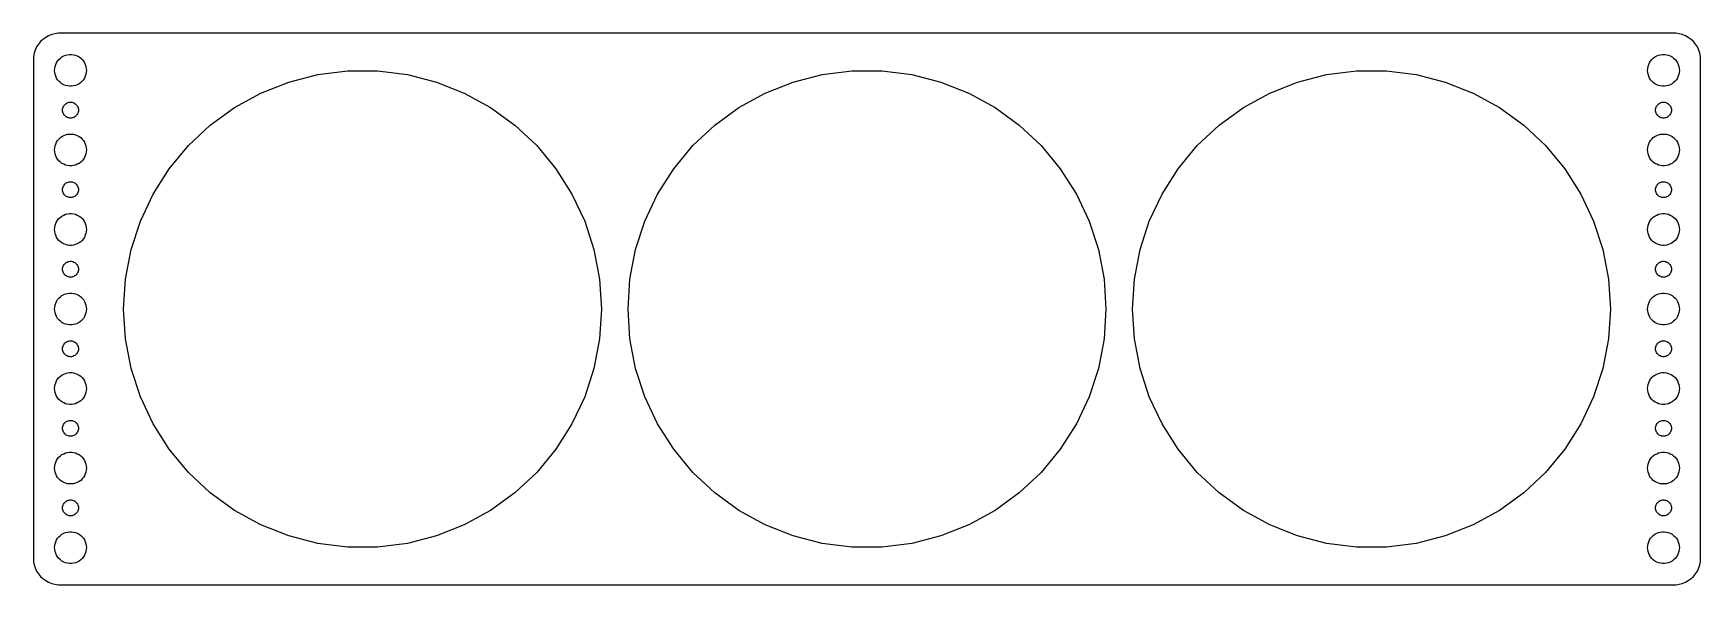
# Model space of a CAD drawing. Header units: metres. Extents: x -157 to 157, y -52 to 52.
import ezdxf

# ---------------------------------------------------------------- set-up
doc = ezdxf.new("R2010")
doc.units = ezdxf.units.M

msp = doc.modelspace()

# ---------------------------------------------------------------- linework, layer by layer
for p, q in [((-155.645, 50.4227), (-156.045, 49.9389)), ((-155.187, 50.8526), (-155.645, 50.4227)), ((-154.679, 51.2216), (-155.187, 50.8526)), ((-154.129, 51.5241), (-154.679, 51.2216)), ((-153.545, 51.7553), (-154.129, 51.5241)), ((-152.937, 51.9114), (-153.545, 51.7553)), ((-152.314, 51.9901), (-152.937, 51.9114)), ((152.314, 51.9901), (-152.314, 51.9901)), ((152.937, 51.9114), (152.314, 51.9901)), ((153.545, 51.7553), (152.937, 51.9114)), ((154.129, 51.5241), (153.545, 51.7553)), ((154.679, 51.2216), (154.129, 51.5241)), ((155.187, 50.8526), (154.679, 51.2216)), ((155.645, 50.4227), (155.187, 50.8526)), ((156.045, 49.9389), (155.645, 50.4227)), ((-156.961, 47.6267), (-157, 47)), ((-156.843, 48.2434), (-156.961, 47.6267)), ((-156.649, 48.8406), (-156.843, 48.2434)), ((-156.382, 49.4088), (-156.649, 48.8406)), ((-156.045, 49.9389), (-156.382, 49.4088)), ((-152.187, 47.0536), (-151.912, 47.3115)), ((-151.912, 47.3115), (-151.607, 47.533)), ((-151.607, 47.533), (-151.277, 47.7145)), ((-151.277, 47.7145), (-150.927, 47.8532)), ((-150.927, 47.8532), (-150.562, 47.9469)), ((-150.562, 47.9469), (-150.188, 47.9941)), ((-150.188, 47.9941), (-149.812, 47.9941)), ((-149.812, 47.9941), (-149.438, 47.9469)), ((-149.438, 47.9469), (-149.073, 47.8532)), ((-149.073, 47.8532), (-148.723, 47.7145)), ((-148.723, 47.7145), (-148.393, 47.533)), ((-148.393, 47.533), (-148.088, 47.3115)), ((-148.088, 47.3115), (-147.813, 47.0536)), ((147.813, 47.0536), (148.088, 47.3115)), ((148.088, 47.3115), (148.393, 47.533)), ((148.393, 47.533), (148.723, 47.7145)), ((148.723, 47.7145), (149.073, 47.8532)), ((149.073, 47.8532), (149.438, 47.9469)), ((149.438, 47.9469), (149.812, 47.9941)), ((149.812, 47.9941), (150.188, 47.9941)), ((150.188, 47.9941), (150.562, 47.9469)), ((150.562, 47.9469), (150.927, 47.8532)), ((150.927, 47.8532), (151.277, 47.7145)), ((151.277, 47.7145), (151.607, 47.533)), ((151.607, 47.533), (151.912, 47.3115)), ((151.912, 47.3115), (152.187, 47.0536)), ((156.382, 49.4088), (156.045, 49.9389)), ((156.649, 48.8406), (156.382, 49.4088)), ((156.843, 48.2434), (156.649, 48.8406)), ((156.961, 47.6267), (156.843, 48.2434)), ((157, 47), (156.961, 47.6267)), ((-157, 47), (-157, -47)), ((-153, 45), (-152.976, 45.376)), ((-152.976, 44.624), (-153, 45)), ((-152.976, 45.376), (-152.906, 45.7461)), ((-152.906, 44.2539), (-152.976, 44.624)), ((-152.906, 45.7461), (-152.789, 46.1044)), ((-152.789, 43.8956), (-152.906, 44.2539)), ((-152.789, 46.1044), (-152.629, 46.4453)), ((-152.629, 46.4453), (-152.427, 46.7634)), ((-152.427, 46.7634), (-152.187, 47.0536)), ((-147.813, 47.0536), (-147.573, 46.7634)), ((-147.573, 46.7634), (-147.371, 46.4453)), ((-147.371, 46.4453), (-147.211, 46.1044)), ((-147.211, 46.1044), (-147.094, 45.7461)), ((-147.094, 44.2539), (-147.211, 43.8956)), ((-147.094, 45.7461), (-147.024, 45.376)), ((-147.024, 44.624), (-147.094, 44.2539)), ((-147.024, 45.376), (-147, 45)), ((-147, 45), (-147.024, 44.624)), ((-108.906, 42.7975), (-103.432, 44.2029)), ((-103.432, 44.2029), (-97.8256, 44.9112)), ((-97.8256, 44.9112), (-92.1744, 44.9112)), ((-92.1744, 44.9112), (-86.5678, 44.2029)), ((-86.5678, 44.2029), (-81.0942, 42.7975)), ((-13.9058, 42.7975), (-8.43214, 44.2029)), ((-8.43214, 44.2029), (-2.82556, 44.9112)), ((-2.82556, 44.9112), (2.82556, 44.9112)), ((2.82556, 44.9112), (8.43214, 44.2029)), ((8.43214, 44.2029), (13.9058, 42.7975)), ((81.0942, 42.7975), (86.5678, 44.2029)), ((86.5678, 44.2029), (92.1744, 44.9112)), ((92.1744, 44.9112), (97.8256, 44.9112)), ((97.8256, 44.9112), (103.432, 44.2029)), ((103.432, 44.2029), (108.906, 42.7975)), ((147, 45), (147.024, 45.376)), ((147.024, 44.624), (147, 45)), ((147.024, 45.376), (147.094, 45.7461)), ((147.094, 44.2539), (147.024, 44.624)), ((147.094, 45.7461), (147.211, 46.1044)), ((147.211, 43.8956), (147.094, 44.2539)), ((147.211, 46.1044), (147.371, 46.4453)), ((147.371, 46.4453), (147.573, 46.7634)), ((147.573, 46.7634), (147.813, 47.0536)), ((152.187, 47.0536), (152.427, 46.7634)), ((152.427, 46.7634), (152.629, 46.4453)), ((152.629, 46.4453), (152.789, 46.1044)), ((152.789, 46.1044), (152.906, 45.7461)), ((152.906, 44.2539), (152.789, 43.8956)), ((152.906, 45.7461), (152.976, 45.376)), ((152.976, 44.624), (152.906, 44.2539)), ((152.976, 45.376), (153, 45)), ((153, 45), (152.976, 44.624)), ((157, -47), (157, 47)), ((-152.629, 43.5547), (-152.789, 43.8956)), ((-152.427, 43.2366), (-152.629, 43.5547)), ((-152.187, 42.9464), (-152.427, 43.2366)), ((-151.912, 42.6885), (-152.187, 42.9464)), ((-151.607, 42.467), (-151.912, 42.6885)), ((-151.277, 42.2855), (-151.607, 42.467)), ((-150.927, 42.1468), (-151.277, 42.2855)), ((-150.562, 42.0531), (-150.927, 42.1468)), ((-150.188, 42.0059), (-150.562, 42.0531)), ((-149.812, 42.0059), (-150.188, 42.0059)), ((-149.438, 42.0531), (-149.812, 42.0059)), ((-149.073, 42.1468), (-149.438, 42.0531)), ((-148.723, 42.2855), (-149.073, 42.1468)), ((-148.393, 42.467), (-148.723, 42.2855)), ((-148.088, 42.6885), (-148.393, 42.467)), ((-147.813, 42.9464), (-148.088, 42.6885)), ((-147.573, 43.2366), (-147.813, 42.9464)), ((-147.371, 43.5547), (-147.573, 43.2366)), ((-147.211, 43.8956), (-147.371, 43.5547)), ((-114.16, 40.7172), (-108.906, 42.7975)), ((-81.0942, 42.7975), (-75.8399, 40.7172)), ((-19.1601, 40.7172), (-13.9058, 42.7975)), ((13.9058, 42.7975), (19.1601, 40.7172)), ((75.8399, 40.7172), (81.0942, 42.7975)), ((108.906, 42.7975), (114.16, 40.7172)), ((147.371, 43.5547), (147.211, 43.8956)), ((147.573, 43.2366), (147.371, 43.5547)), ((147.813, 42.9464), (147.573, 43.2366)), ((148.088, 42.6885), (147.813, 42.9464)), ((148.393, 42.467), (148.088, 42.6885)), ((148.723, 42.2855), (148.393, 42.467)), ((149.073, 42.1468), (148.723, 42.2855)), ((149.438, 42.0531), (149.073, 42.1468)), ((149.812, 42.0059), (149.438, 42.0531)), ((150.188, 42.0059), (149.812, 42.0059)), ((150.562, 42.0531), (150.188, 42.0059)), ((150.927, 42.1468), (150.562, 42.0531)), ((151.277, 42.2855), (150.927, 42.1468)), ((151.607, 42.467), (151.277, 42.2855)), ((151.912, 42.6885), (151.607, 42.467)), ((152.187, 42.9464), (151.912, 42.6885)), ((152.427, 43.2366), (152.187, 42.9464)), ((152.629, 43.5547), (152.427, 43.2366)), ((152.789, 43.8956), (152.629, 43.5547)), ((-151.5, 37.5), (-151.488, 37.688)), ((-151.488, 37.688), (-151.453, 37.873)), ((-151.453, 37.873), (-151.395, 38.0522)), ((-151.395, 38.0522), (-151.314, 38.2226)), ((-151.314, 38.2226), (-151.214, 38.3817)), ((-151.214, 38.3817), (-151.093, 38.5268)), ((-151.093, 38.5268), (-150.956, 38.6558)), ((-150.956, 38.6558), (-150.804, 38.7665)), ((-150.804, 38.7665), (-150.639, 38.8572)), ((-150.639, 38.8572), (-150.464, 38.9266)), ((-150.464, 38.9266), (-150.281, 38.9734)), ((-150.281, 38.9734), (-150.094, 38.997)), ((-150.094, 38.997), (-149.906, 38.997)), ((-149.906, 38.997), (-149.719, 38.9734)), ((-149.719, 38.9734), (-149.536, 38.9266)), ((-149.536, 38.9266), (-149.361, 38.8572)), ((-149.361, 38.8572), (-149.196, 38.7665)), ((-149.196, 38.7665), (-149.044, 38.6558)), ((-149.044, 38.6558), (-148.907, 38.5268)), ((-148.907, 38.5268), (-148.786, 38.3817)), ((-148.786, 38.3817), (-148.686, 38.2226)), ((-148.686, 38.2226), (-148.605, 38.0522)), ((-148.605, 38.0522), (-148.547, 37.873)), ((-148.547, 37.873), (-148.512, 37.688)), ((-148.512, 37.688), (-148.5, 37.5)), ((-123.684, 34.6731), (-119.112, 37.9948)), ((-119.112, 37.9948), (-114.16, 40.7172)), ((-75.8399, 40.7172), (-70.8878, 37.9948)), ((-70.8878, 37.9948), (-66.3159, 34.6731)), ((-28.6841, 34.6731), (-24.1122, 37.9948)), ((-24.1122, 37.9948), (-19.1601, 40.7172)), ((19.1601, 40.7172), (24.1122, 37.9948)), ((24.1122, 37.9948), (28.6841, 34.6731)), ((66.3159, 34.6731), (70.8878, 37.9948)), ((70.8878, 37.9948), (75.8399, 40.7172)), ((114.16, 40.7172), (119.112, 37.9948)), ((119.112, 37.9948), (123.684, 34.6731)), ((148.5, 37.5), (148.512, 37.688)), ((148.512, 37.688), (148.547, 37.873)), ((148.547, 37.873), (148.605, 38.0522)), ((148.605, 38.0522), (148.686, 38.2226)), ((148.686, 38.2226), (148.786, 38.3817)), ((148.786, 38.3817), (148.907, 38.5268)), ((148.907, 38.5268), (149.044, 38.6558)), ((149.044, 38.6558), (149.196, 38.7665)), ((149.196, 38.7665), (149.361, 38.8572)), ((149.361, 38.8572), (149.536, 38.9266)), ((149.536, 38.9266), (149.719, 38.9734)), ((149.719, 38.9734), (149.906, 38.997)), ((149.906, 38.997), (150.094, 38.997)), ((150.094, 38.997), (150.281, 38.9734)), ((150.281, 38.9734), (150.464, 38.9266)), ((150.464, 38.9266), (150.639, 38.8572)), ((150.639, 38.8572), (150.804, 38.7665)), ((150.804, 38.7665), (150.956, 38.6558)), ((150.956, 38.6558), (151.093, 38.5268)), ((151.093, 38.5268), (151.214, 38.3817)), ((151.214, 38.3817), (151.314, 38.2226)), ((151.314, 38.2226), (151.395, 38.0522)), ((151.395, 38.0522), (151.453, 37.873)), ((151.453, 37.873), (151.488, 37.688)), ((151.488, 37.688), (151.5, 37.5)), ((-151.488, 37.312), (-151.5, 37.5)), ((-151.453, 37.127), (-151.488, 37.312)), ((-151.395, 36.9478), (-151.453, 37.127)), ((-151.314, 36.7774), (-151.395, 36.9478)), ((-151.214, 36.6183), (-151.314, 36.7774)), ((-151.093, 36.4732), (-151.214, 36.6183)), ((-150.956, 36.3442), (-151.093, 36.4732)), ((-150.804, 36.2335), (-150.956, 36.3442)), ((-150.639, 36.1428), (-150.804, 36.2335)), ((-150.464, 36.0734), (-150.639, 36.1428)), ((-150.281, 36.0266), (-150.464, 36.0734)), ((-150.094, 36.003), (-150.281, 36.0266)), ((-149.906, 36.003), (-150.094, 36.003)), ((-149.719, 36.0266), (-149.906, 36.003)), ((-149.536, 36.0734), (-149.719, 36.0266)), ((-149.361, 36.1428), (-149.536, 36.0734)), ((-149.196, 36.2335), (-149.361, 36.1428)), ((-149.044, 36.3442), (-149.196, 36.2335)), ((-148.907, 36.4732), (-149.044, 36.3442)), ((-148.786, 36.6183), (-148.907, 36.4732)), ((-148.686, 36.7774), (-148.786, 36.6183)), ((-148.605, 36.9478), (-148.686, 36.7774)), ((-148.547, 37.127), (-148.605, 36.9478)), ((-148.512, 37.312), (-148.547, 37.127)), ((-148.5, 37.5), (-148.512, 37.312)), ((-127.804, 30.8046), (-123.684, 34.6731)), ((-66.3159, 34.6731), (-62.1964, 30.8046)), ((-32.8036, 30.8046), (-28.6841, 34.6731)), ((28.6841, 34.6731), (32.8036, 30.8046)), ((62.1964, 30.8046), (66.3159, 34.6731)), ((123.684, 34.6731), (127.804, 30.8046)), ((148.512, 37.312), (148.5, 37.5)), ((148.547, 37.127), (148.512, 37.312)), ((148.605, 36.9478), (148.547, 37.127)), ((148.686, 36.7774), (148.605, 36.9478)), ((148.786, 36.6183), (148.686, 36.7774)), ((148.907, 36.4732), (148.786, 36.6183)), ((149.044, 36.3442), (148.907, 36.4732)), ((149.196, 36.2335), (149.044, 36.3442)), ((149.361, 36.1428), (149.196, 36.2335)), ((149.536, 36.0734), (149.361, 36.1428)), ((149.719, 36.0266), (149.536, 36.0734)), ((149.906, 36.003), (149.719, 36.0266)), ((150.094, 36.003), (149.906, 36.003)), ((150.281, 36.0266), (150.094, 36.003)), ((150.464, 36.0734), (150.281, 36.0266)), ((150.639, 36.1428), (150.464, 36.0734)), ((150.804, 36.2335), (150.639, 36.1428)), ((150.956, 36.3442), (150.804, 36.2335)), ((151.093, 36.4732), (150.956, 36.3442)), ((151.214, 36.6183), (151.093, 36.4732)), ((151.314, 36.7774), (151.214, 36.6183)), ((151.395, 36.9478), (151.314, 36.7774)), ((151.453, 37.127), (151.395, 36.9478)), ((151.488, 37.312), (151.453, 37.127)), ((151.5, 37.5), (151.488, 37.312)), ((-152.789, 31.1044), (-152.629, 31.4453)), ((-152.629, 31.4453), (-152.427, 31.7634)), ((-152.427, 31.7634), (-152.187, 32.0536)), ((-152.187, 32.0536), (-151.912, 32.3115)), ((-151.912, 32.3115), (-151.607, 32.533)), ((-151.607, 32.533), (-151.277, 32.7145)), ((-151.277, 32.7145), (-150.927, 32.8532)), ((-150.927, 32.8532), (-150.562, 32.9469)), ((-150.562, 32.9469), (-150.188, 32.9941)), ((-150.188, 32.9941), (-149.812, 32.9941)), ((-149.812, 32.9941), (-149.438, 32.9469)), ((-149.438, 32.9469), (-149.073, 32.8532)), ((-149.073, 32.8532), (-148.723, 32.7145)), ((-148.723, 32.7145), (-148.393, 32.533)), ((-148.393, 32.533), (-148.088, 32.3115)), ((-148.088, 32.3115), (-147.813, 32.0536)), ((-147.813, 32.0536), (-147.573, 31.7634)), ((-147.573, 31.7634), (-147.371, 31.4453)), ((-147.371, 31.4453), (-147.211, 31.1044)), ((147.211, 31.1044), (147.371, 31.4453)), ((147.371, 31.4453), (147.573, 31.7634)), ((147.573, 31.7634), (147.813, 32.0536)), ((147.813, 32.0536), (148.088, 32.3115)), ((148.088, 32.3115), (148.393, 32.533)), ((148.393, 32.533), (148.723, 32.7145)), ((148.723, 32.7145), (149.073, 32.8532)), ((149.073, 32.8532), (149.438, 32.9469)), ((149.438, 32.9469), (149.812, 32.9941)), ((149.812, 32.9941), (150.188, 32.9941)), ((150.188, 32.9941), (150.562, 32.9469)), ((150.562, 32.9469), (150.927, 32.8532)), ((150.927, 32.8532), (151.277, 32.7145)), ((151.277, 32.7145), (151.607, 32.533)), ((151.607, 32.533), (151.912, 32.3115)), ((151.912, 32.3115), (152.187, 32.0536)), ((152.187, 32.0536), (152.427, 31.7634)), ((152.427, 31.7634), (152.629, 31.4453)), ((152.629, 31.4453), (152.789, 31.1044)), ((-153, 30), (-152.976, 30.376)), ((-152.976, 29.624), (-153, 30)), ((-152.976, 30.376), (-152.906, 30.7461)), ((-152.906, 29.2539), (-152.976, 29.624)), ((-152.906, 30.7461), (-152.789, 31.1044)), ((-152.789, 28.8956), (-152.906, 29.2539)), ((-152.629, 28.5547), (-152.789, 28.8956)), ((-152.427, 28.2366), (-152.629, 28.5547)), ((-147.371, 28.5547), (-147.573, 28.2366)), ((-147.211, 28.8956), (-147.371, 28.5547)), ((-147.211, 31.1044), (-147.094, 30.7461)), ((-147.094, 29.2539), (-147.211, 28.8956)), ((-147.094, 30.7461), (-147.024, 30.376)), ((-147.024, 29.624), (-147.094, 29.2539)), ((-147.024, 30.376), (-147, 30)), ((-147, 30), (-147.024, 29.624)), ((-131.406, 26.4503), (-127.804, 30.8046)), ((-62.1964, 30.8046), (-58.5942, 26.4503)), ((-36.4058, 26.4503), (-32.8036, 30.8046)), ((32.8036, 30.8046), (36.4058, 26.4503)), ((58.5942, 26.4503), (62.1964, 30.8046)), ((127.804, 30.8046), (131.406, 26.4503)), ((147, 30), (147.024, 30.376)), ((147.024, 29.624), (147, 30)), ((147.024, 30.376), (147.094, 30.7461)), ((147.094, 29.2539), (147.024, 29.624)), ((147.094, 30.7461), (147.211, 31.1044)), ((147.211, 28.8956), (147.094, 29.2539)), ((147.371, 28.5547), (147.211, 28.8956)), ((147.573, 28.2366), (147.371, 28.5547)), ((152.629, 28.5547), (152.427, 28.2366)), ((152.789, 28.8956), (152.629, 28.5547)), ((152.789, 31.1044), (152.906, 30.7461)), ((152.906, 29.2539), (152.789, 28.8956)), ((152.906, 30.7461), (152.976, 30.376)), ((152.976, 29.624), (152.906, 29.2539)), ((152.976, 30.376), (153, 30)), ((153, 30), (152.976, 29.624)), ((-152.187, 27.9464), (-152.427, 28.2366)), ((-151.912, 27.6884), (-152.187, 27.9464)), ((-151.607, 27.467), (-151.912, 27.6884)), ((-151.277, 27.2855), (-151.607, 27.467)), ((-150.927, 27.1468), (-151.277, 27.2855)), ((-150.562, 27.0531), (-150.927, 27.1468)), ((-150.188, 27.0059), (-150.562, 27.0531)), ((-149.812, 27.0059), (-150.188, 27.0059)), ((-149.438, 27.0531), (-149.812, 27.0059)), ((-149.073, 27.1468), (-149.438, 27.0531)), ((-148.723, 27.2855), (-149.073, 27.1468)), ((-148.393, 27.467), (-148.723, 27.2855)), ((-148.088, 27.6884), (-148.393, 27.467)), ((-147.813, 27.9464), (-148.088, 27.6884)), ((-147.573, 28.2366), (-147.813, 27.9464)), ((-134.434, 21.6789), (-131.406, 26.4503)), ((-58.5942, 26.4503), (-55.5662, 21.6789)), ((-39.4338, 21.6789), (-36.4058, 26.4503)), ((36.4058, 26.4503), (39.4338, 21.6789)), ((55.5662, 21.6789), (58.5942, 26.4503)), ((131.406, 26.4503), (134.434, 21.6789)), ((147.813, 27.9464), (147.573, 28.2366)), ((148.088, 27.6884), (147.813, 27.9464)), ((148.393, 27.467), (148.088, 27.6884)), ((148.723, 27.2855), (148.393, 27.467)), ((149.073, 27.1468), (148.723, 27.2855)), ((149.438, 27.0531), (149.073, 27.1468)), ((149.812, 27.0059), (149.438, 27.0531)), ((150.188, 27.0059), (149.812, 27.0059)), ((150.562, 27.0531), (150.188, 27.0059)), ((150.927, 27.1468), (150.562, 27.0531)), ((151.277, 27.2855), (150.927, 27.1468)), ((151.607, 27.467), (151.277, 27.2855)), ((151.912, 27.6884), (151.607, 27.467)), ((152.187, 27.9464), (151.912, 27.6884)), ((152.427, 28.2366), (152.187, 27.9464)), ((-151.5, 22.5), (-151.488, 22.688)), ((-151.488, 22.312), (-151.5, 22.5)), ((-151.488, 22.688), (-151.453, 22.873)), ((-151.453, 22.127), (-151.488, 22.312)), ((-151.453, 22.873), (-151.395, 23.0522)), ((-151.395, 21.9478), (-151.453, 22.127)), ((-151.395, 23.0522), (-151.314, 23.2226)), ((-151.314, 23.2226), (-151.214, 23.3817)), ((-151.214, 23.3817), (-151.093, 23.5268)), ((-151.093, 23.5268), (-150.956, 23.6558)), ((-150.956, 23.6558), (-150.804, 23.7665)), ((-150.804, 23.7665), (-150.639, 23.8572)), ((-150.639, 23.8572), (-150.464, 23.9266)), ((-150.464, 23.9266), (-150.281, 23.9734)), ((-150.281, 23.9734), (-150.094, 23.997)), ((-150.094, 23.997), (-149.906, 23.997)), ((-149.906, 23.997), (-149.719, 23.9734)), ((-149.719, 23.9734), (-149.536, 23.9266)), ((-149.536, 23.9266), (-149.361, 23.8572)), ((-149.361, 23.8572), (-149.196, 23.7665)), ((-149.196, 23.7665), (-149.044, 23.6558)), ((-149.044, 23.6558), (-148.907, 23.5268)), ((-148.907, 23.5268), (-148.786, 23.3817)), ((-148.786, 23.3817), (-148.686, 23.2226)), ((-148.686, 23.2226), (-148.605, 23.0522)), ((-148.605, 23.0522), (-148.547, 22.873)), ((-148.547, 22.127), (-148.605, 21.9478)), ((-148.547, 22.873), (-148.512, 22.688)), ((-148.512, 22.312), (-148.547, 22.127)), ((-148.512, 22.688), (-148.5, 22.5)), ((-148.5, 22.5), (-148.512, 22.312)), ((148.5, 22.5), (148.512, 22.688)), ((148.512, 22.312), (148.5, 22.5)), ((148.512, 22.688), (148.547, 22.873)), ((148.547, 22.127), (148.512, 22.312)), ((148.547, 22.873), (148.605, 23.0522)), ((148.605, 21.9478), (148.547, 22.127)), ((148.605, 23.0522), (148.686, 23.2226)), ((148.686, 23.2226), (148.786, 23.3817)), ((148.786, 23.3817), (148.907, 23.5268)), ((148.907, 23.5268), (149.044, 23.6558)), ((149.044, 23.6558), (149.196, 23.7665)), ((149.196, 23.7665), (149.361, 23.8572)), ((149.361, 23.8572), (149.536, 23.9266)), ((149.536, 23.9266), (149.719, 23.9734)), ((149.719, 23.9734), (149.906, 23.997)), ((149.906, 23.997), (150.094, 23.997)), ((150.094, 23.997), (150.281, 23.9734)), ((150.281, 23.9734), (150.464, 23.9266)), ((150.464, 23.9266), (150.639, 23.8572)), ((150.639, 23.8572), (150.804, 23.7665)), ((150.804, 23.7665), (150.956, 23.6558)), ((150.956, 23.6558), (151.093, 23.5268)), ((151.093, 23.5268), (151.214, 23.3817)), ((151.214, 23.3817), (151.314, 23.2226)), ((151.314, 23.2226), (151.395, 23.0522)), ((151.395, 23.0522), (151.453, 22.873)), ((151.453, 22.127), (151.395, 21.9478)), ((151.453, 22.873), (151.488, 22.688)), ((151.488, 22.312), (151.453, 22.127)), ((151.488, 22.688), (151.5, 22.5)), ((151.5, 22.5), (151.488, 22.312)), ((-151.314, 21.7774), (-151.395, 21.9478)), ((-151.214, 21.6183), (-151.314, 21.7774)), ((-151.093, 21.4732), (-151.214, 21.6183)), ((-150.956, 21.3442), (-151.093, 21.4732)), ((-150.804, 21.2335), (-150.956, 21.3442)), ((-150.639, 21.1427), (-150.804, 21.2335)), ((-150.464, 21.0734), (-150.639, 21.1427)), ((-150.281, 21.0266), (-150.464, 21.0734)), ((-150.094, 21.003), (-150.281, 21.0266)), ((-149.906, 21.003), (-150.094, 21.003)), ((-149.719, 21.0266), (-149.906, 21.003)), ((-149.536, 21.0734), (-149.719, 21.0266)), ((-149.361, 21.1427), (-149.536, 21.0734)), ((-149.196, 21.2335), (-149.361, 21.1427)), ((-149.044, 21.3442), (-149.196, 21.2335)), ((-148.907, 21.4732), (-149.044, 21.3442)), ((-148.786, 21.6183), (-148.907, 21.4732)), ((-148.686, 21.7774), (-148.786, 21.6183)), ((-148.605, 21.9478), (-148.686, 21.7774)), ((-136.84, 16.5656), (-134.434, 21.6789)), ((-55.5662, 21.6789), (-53.16, 16.5656)), ((-41.8399, 16.5656), (-39.4338, 21.6789)), ((39.4338, 21.6789), (41.8399, 16.5656)), ((53.16, 16.5656), (55.5662, 21.6789)), ((134.434, 21.6789), (136.84, 16.5656)), ((148.686, 21.7774), (148.605, 21.9478)), ((148.786, 21.6183), (148.686, 21.7774)), ((148.907, 21.4732), (148.786, 21.6183)), ((149.044, 21.3442), (148.907, 21.4732)), ((149.196, 21.2335), (149.044, 21.3442)), ((149.361, 21.1427), (149.196, 21.2335)), ((149.536, 21.0734), (149.361, 21.1427)), ((149.719, 21.0266), (149.536, 21.0734)), ((149.906, 21.003), (149.719, 21.0266)), ((150.094, 21.003), (149.906, 21.003)), ((150.281, 21.0266), (150.094, 21.003)), ((150.464, 21.0734), (150.281, 21.0266)), ((150.639, 21.1427), (150.464, 21.0734)), ((150.804, 21.2335), (150.639, 21.1427)), ((150.956, 21.3442), (150.804, 21.2335)), ((151.093, 21.4732), (150.956, 21.3442)), ((151.214, 21.6183), (151.093, 21.4732)), ((151.314, 21.7774), (151.214, 21.6183)), ((151.395, 21.9478), (151.314, 21.7774)), ((-152.976, 15.376), (-152.906, 15.7461)), ((-152.906, 15.7461), (-152.789, 16.1044)), ((-152.789, 16.1044), (-152.629, 16.4453)), ((-152.629, 16.4453), (-152.427, 16.7634)), ((-152.427, 16.7634), (-152.187, 17.0536)), ((-152.187, 17.0536), (-151.912, 17.3115)), ((-151.912, 17.3115), (-151.607, 17.533)), ((-151.607, 17.533), (-151.277, 17.7145)), ((-151.277, 17.7145), (-150.927, 17.8532)), ((-150.927, 17.8532), (-150.562, 17.9469)), ((-150.562, 17.9469), (-150.188, 17.9941)), ((-150.188, 17.9941), (-149.812, 17.9941)), ((-149.812, 17.9941), (-149.438, 17.9469)), ((-149.438, 17.9469), (-149.073, 17.8532)), ((-149.073, 17.8532), (-148.723, 17.7145)), ((-148.723, 17.7145), (-148.393, 17.533)), ((-148.393, 17.533), (-148.088, 17.3115)), ((-148.088, 17.3115), (-147.813, 17.0536)), ((-147.813, 17.0536), (-147.573, 16.7634)), ((-147.573, 16.7634), (-147.371, 16.4453)), ((-147.371, 16.4453), (-147.211, 16.1044)), ((-147.211, 16.1044), (-147.094, 15.7461)), ((-147.094, 15.7461), (-147.024, 15.376)), ((-138.586, 11.191), (-136.84, 16.5656)), ((-53.16, 16.5656), (-51.4138, 11.191)), ((-43.5862, 11.191), (-41.8399, 16.5656)), ((41.8399, 16.5656), (43.5862, 11.191)), ((51.4138, 11.191), (53.16, 16.5656)), ((136.84, 16.5656), (138.586, 11.191)), ((147.024, 15.376), (147.094, 15.7461)), ((147.094, 15.7461), (147.211, 16.1044)), ((147.211, 16.1044), (147.371, 16.4453)), ((147.371, 16.4453), (147.573, 16.7634)), ((147.573, 16.7634), (147.813, 17.0536)), ((147.813, 17.0536), (148.088, 17.3115)), ((148.088, 17.3115), (148.393, 17.533)), ((148.393, 17.533), (148.723, 17.7145)), ((148.723, 17.7145), (149.073, 17.8532)), ((149.073, 17.8532), (149.438, 17.9469)), ((149.438, 17.9469), (149.812, 17.9941)), ((149.812, 17.9941), (150.188, 17.9941)), ((150.188, 17.9941), (150.562, 17.9469)), ((150.562, 17.9469), (150.927, 17.8532)), ((150.927, 17.8532), (151.277, 17.7145)), ((151.277, 17.7145), (151.607, 17.533)), ((151.607, 17.533), (151.912, 17.3115)), ((151.912, 17.3115), (152.187, 17.0536)), ((152.187, 17.0536), (152.427, 16.7634)), ((152.427, 16.7634), (152.629, 16.4453)), ((152.629, 16.4453), (152.789, 16.1044)), ((152.789, 16.1044), (152.906, 15.7461)), ((152.906, 15.7461), (152.976, 15.376)), ((-153, 15), (-152.976, 15.376)), ((-152.976, 14.624), (-153, 15)), ((-152.906, 14.2539), (-152.976, 14.624)), ((-152.789, 13.8956), (-152.906, 14.2539)), ((-152.629, 13.5547), (-152.789, 13.8956)), ((-152.427, 13.2366), (-152.629, 13.5547)), ((-152.187, 12.9464), (-152.427, 13.2366)), ((-151.912, 12.6884), (-152.187, 12.9464)), ((-151.607, 12.467), (-151.912, 12.6884)), ((-148.088, 12.6884), (-148.393, 12.467)), ((-147.813, 12.9464), (-148.088, 12.6884)), ((-147.573, 13.2366), (-147.813, 12.9464)), ((-147.371, 13.5547), (-147.573, 13.2366)), ((-147.211, 13.8956), (-147.371, 13.5547)), ((-147.094, 14.2539), (-147.211, 13.8956)), ((-147.024, 14.624), (-147.094, 14.2539)), ((-147.024, 15.376), (-147, 15)), ((-147, 15), (-147.024, 14.624)), ((147, 15), (147.024, 15.376)), ((147.024, 14.624), (147, 15)), ((147.094, 14.2539), (147.024, 14.624)), ((147.211, 13.8956), (147.094, 14.2539)), ((147.371, 13.5547), (147.211, 13.8956)), ((147.573, 13.2366), (147.371, 13.5547)), ((147.813, 12.9464), (147.573, 13.2366)), ((148.088, 12.6884), (147.813, 12.9464)), ((148.393, 12.467), (148.088, 12.6884)), ((151.912, 12.6884), (151.607, 12.467)), ((152.187, 12.9464), (151.912, 12.6884)), ((152.427, 13.2366), (152.187, 12.9464)), ((152.629, 13.5547), (152.427, 13.2366)), ((152.789, 13.8956), (152.629, 13.5547)), ((152.906, 14.2539), (152.789, 13.8956)), ((152.976, 14.624), (152.906, 14.2539)), ((152.976, 15.376), (153, 15)), ((153, 15), (152.976, 14.624)), ((-151.277, 12.2855), (-151.607, 12.467)), ((-150.927, 12.1468), (-151.277, 12.2855)), ((-150.562, 12.0531), (-150.927, 12.1468)), ((-150.188, 12.0059), (-150.562, 12.0531)), ((-149.812, 12.0059), (-150.188, 12.0059)), ((-149.438, 12.0531), (-149.812, 12.0059)), ((-149.073, 12.1468), (-149.438, 12.0531)), ((-148.723, 12.2855), (-149.073, 12.1468)), ((-148.393, 12.467), (-148.723, 12.2855)), ((-139.645, 5.63998), (-138.586, 11.191)), ((-51.4138, 11.191), (-50.3548, 5.63998)), ((-44.6452, 5.63998), (-43.5862, 11.191)), ((43.5862, 11.191), (44.6452, 5.63998)), ((50.3548, 5.63998), (51.4138, 11.191)), ((138.586, 11.191), (139.645, 5.63998)), ((148.723, 12.2855), (148.393, 12.467)), ((149.073, 12.1468), (148.723, 12.2855)), ((149.438, 12.0531), (149.073, 12.1468)), ((149.812, 12.0059), (149.438, 12.0531)), ((150.188, 12.0059), (149.812, 12.0059)), ((150.562, 12.0531), (150.188, 12.0059)), ((150.927, 12.1468), (150.562, 12.0531)), ((151.277, 12.2855), (150.927, 12.1468)), ((151.607, 12.467), (151.277, 12.2855)), ((-151.5, 7.5), (-151.488, 7.68799)), ((-151.488, 7.312), (-151.5, 7.5)), ((-151.488, 7.68799), (-151.453, 7.87303)), ((-151.453, 7.12695), (-151.488, 7.312)), ((-151.453, 7.87303), (-151.395, 8.05219)), ((-151.395, 6.9478), (-151.453, 7.12695)), ((-151.395, 8.05219), (-151.314, 8.22263)), ((-151.314, 6.77736), (-151.395, 6.9478)), ((-151.314, 8.22263), (-151.214, 8.38167)), ((-151.214, 6.61832), (-151.314, 6.77736)), ((-151.214, 8.38167), (-151.093, 8.52681)), ((-151.093, 6.47318), (-151.214, 6.61832)), ((-151.093, 8.52681), (-150.956, 8.65576)), ((-150.956, 6.34422), (-151.093, 6.47318)), ((-150.956, 8.65576), (-150.804, 8.76648)), ((-150.804, 6.23351), (-150.956, 6.34422)), ((-150.804, 8.76648), (-150.639, 8.85724)), ((-150.639, 8.85724), (-150.464, 8.92657)), ((-150.464, 8.92657), (-150.281, 8.97342)), ((-150.281, 8.97342), (-150.094, 8.99704)), ((-150.094, 8.99704), (-149.906, 8.99704)), ((-149.906, 8.99704), (-149.719, 8.97342)), ((-149.719, 8.97342), (-149.536, 8.92657)), ((-149.536, 8.92657), (-149.361, 8.85724)), ((-149.361, 8.85724), (-149.196, 8.76648)), ((-149.196, 8.76648), (-149.044, 8.65576)), ((-149.044, 6.34422), (-149.196, 6.23351)), ((-149.044, 8.65576), (-148.907, 8.52681)), ((-148.907, 6.47318), (-149.044, 6.34422)), ((-148.907, 8.52681), (-148.786, 8.38167)), ((-148.786, 6.61832), (-148.907, 6.47318)), ((-148.786, 8.38167), (-148.686, 8.22263)), ((-148.686, 6.77736), (-148.786, 6.61832)), ((-148.686, 8.22263), (-148.605, 8.05219)), ((-148.605, 6.9478), (-148.686, 6.77736)), ((-148.605, 8.05219), (-148.547, 7.87303)), ((-148.547, 7.12695), (-148.605, 6.9478)), ((-148.547, 7.87303), (-148.512, 7.68799)), ((-148.512, 7.312), (-148.547, 7.12695)), ((-148.512, 7.68799), (-148.5, 7.5)), ((-148.5, 7.5), (-148.512, 7.312)), ((148.5, 7.5), (148.512, 7.68799)), ((148.512, 7.312), (148.5, 7.5)), ((148.512, 7.68799), (148.547, 7.87303)), ((148.547, 7.12695), (148.512, 7.312)), ((148.547, 7.87303), (148.605, 8.05219)), ((148.605, 6.9478), (148.547, 7.12695)), ((148.605, 8.05219), (148.686, 8.22263)), ((148.686, 6.77736), (148.605, 6.9478)), ((148.686, 8.22263), (148.786, 8.38167)), ((148.786, 6.61832), (148.686, 6.77736)), ((148.786, 8.38167), (148.907, 8.52681)), ((148.907, 6.47318), (148.786, 6.61832)), ((148.907, 8.52681), (149.044, 8.65576)), ((149.044, 6.34422), (148.907, 6.47318)), ((149.044, 8.65576), (149.196, 8.76648)), ((149.196, 6.23351), (149.044, 6.34422)), ((149.196, 8.76648), (149.361, 8.85724)), ((149.361, 8.85724), (149.536, 8.92657)), ((149.536, 8.92657), (149.719, 8.97342)), ((149.719, 8.97342), (149.906, 8.99704)), ((149.906, 8.99704), (150.094, 8.99704)), ((150.094, 8.99704), (150.281, 8.97342)), ((150.281, 8.97342), (150.464, 8.92657)), ((150.464, 8.92657), (150.639, 8.85724)), ((150.639, 8.85724), (150.804, 8.76648)), ((150.804, 8.76648), (150.956, 8.65576)), ((150.956, 6.34422), (150.804, 6.23351)), ((150.956, 8.65576), (151.093, 8.52681)), ((151.093, 6.47318), (150.956, 6.34422)), ((151.093, 8.52681), (151.214, 8.38167)), ((151.214, 6.61832), (151.093, 6.47318)), ((151.214, 8.38167), (151.314, 8.22263)), ((151.314, 6.77736), (151.214, 6.61832)), ((151.314, 8.22263), (151.395, 8.05219)), ((151.395, 6.9478), (151.314, 6.77736)), ((151.395, 8.05219), (151.453, 7.87303)), ((151.453, 7.12695), (151.395, 6.9478)), ((151.453, 7.87303), (151.488, 7.68799)), ((151.488, 7.312), (151.453, 7.12695)), ((151.488, 7.68799), (151.5, 7.5)), ((151.5, 7.5), (151.488, 7.312)), ((-150.639, 6.14275), (-150.804, 6.23351)), ((-150.464, 6.07341), (-150.639, 6.14275)), ((-150.281, 6.02657), (-150.464, 6.07341)), ((-150.094, 6.00294), (-150.281, 6.02657)), ((-149.906, 6.00294), (-150.094, 6.00294)), ((-149.719, 6.02657), (-149.906, 6.00294)), ((-149.536, 6.07341), (-149.719, 6.02657)), ((-149.361, 6.14275), (-149.536, 6.07341)), ((-149.196, 6.23351), (-149.361, 6.14275)), ((-140, 0), (-139.645, 5.63998)), ((-50.3548, 5.63998), (-50, 0)), ((-45, 0), (-44.6452, 5.63998)), ((44.6452, 5.63998), (45, 0)), ((50, 0), (50.3548, 5.63998)), ((139.645, 5.63998), (140, 0)), ((149.361, 6.14275), (149.196, 6.23351)), ((149.536, 6.07341), (149.361, 6.14275)), ((149.719, 6.02657), (149.536, 6.07341)), ((149.906, 6.00294), (149.719, 6.02657)), ((150.094, 6.00294), (149.906, 6.00294)), ((150.281, 6.02657), (150.094, 6.00294)), ((150.464, 6.07341), (150.281, 6.02657)), ((150.639, 6.14275), (150.464, 6.07341)), ((150.804, 6.23351), (150.639, 6.14275)), ((-153, 0), (-152.976, 0.37599)), ((-152.976, -0.37599), (-153, 0)), ((-152.976, 0.37599), (-152.906, 0.74606)), ((-152.906, 0.74606), (-152.789, 1.10437)), ((-152.789, 1.10437), (-152.629, 1.44525)), ((-152.629, 1.44525), (-152.427, 1.76335)), ((-152.427, 1.76335), (-152.187, 2.05363)), ((-152.187, 2.05363), (-151.912, 2.31154)), ((-151.912, 2.31154), (-151.607, 2.53297)), ((-151.607, 2.53297), (-151.277, 2.71448)), ((-151.277, 2.71448), (-150.927, 2.85316)), ((-150.927, 2.85316), (-150.562, 2.94685)), ((-150.562, 2.94685), (-150.188, 2.99408)), ((-150.188, 2.99408), (-149.812, 2.99408)), ((-149.812, 2.99408), (-149.438, 2.94685)), ((-149.438, 2.94685), (-149.073, 2.85316)), ((-149.073, 2.85316), (-148.723, 2.71448)), ((-148.723, 2.71448), (-148.393, 2.53297)), ((-148.393, 2.53297), (-148.088, 2.31154)), ((-148.088, 2.31154), (-147.813, 2.05363)), ((-147.813, 2.05363), (-147.573, 1.76335)), ((-147.573, 1.76335), (-147.371, 1.44525)), ((-147.371, 1.44525), (-147.211, 1.10437)), ((-147.211, 1.10437), (-147.094, 0.74606)), ((-147.094, 0.74606), (-147.024, 0.37599)), ((-147.024, 0.37599), (-147, 0)), ((-147, 0), (-147.024, -0.37599)), ((-139.645, -5.63998), (-140, 0)), ((-50, 0), (-50.3548, -5.63998)), ((-44.6452, -5.63998), (-45, 0)), ((45, 0), (44.6452, -5.63998)), ((50.3548, -5.63998), (50, 0)), ((140, 0), (139.645, -5.63998)), ((147, 0), (147.024, 0.37599)), ((147.024, -0.37599), (147, 0)), ((147.024, 0.37599), (147.094, 0.74606)), ((147.094, 0.74606), (147.211, 1.10437)), ((147.211, 1.10437), (147.371, 1.44525)), ((147.371, 1.44525), (147.573, 1.76335)), ((147.573, 1.76335), (147.813, 2.05363)), ((147.813, 2.05363), (148.088, 2.31154)), ((148.088, 2.31154), (148.393, 2.53297)), ((148.393, 2.53297), (148.723, 2.71448)), ((148.723, 2.71448), (149.073, 2.85316)), ((149.073, 2.85316), (149.438, 2.94685)), ((149.438, 2.94685), (149.812, 2.99408)), ((149.812, 2.99408), (150.188, 2.99408)), ((150.188, 2.99408), (150.562, 2.94685)), ((150.562, 2.94685), (150.927, 2.85316)), ((150.927, 2.85316), (151.277, 2.71448)), ((151.277, 2.71448), (151.607, 2.53297)), ((151.607, 2.53297), (151.912, 2.31154)), ((151.912, 2.31154), (152.187, 2.05363)), ((152.187, 2.05363), (152.427, 1.76335)), ((152.427, 1.76335), (152.629, 1.44525)), ((152.629, 1.44525), (152.789, 1.10437)), ((152.789, 1.10437), (152.906, 0.74606)), ((152.906, 0.74606), (152.976, 0.37599)), ((152.976, 0.37599), (153, 0)), ((153, 0), (152.976, -0.37599)), ((-152.906, -0.74606), (-152.976, -0.37599)), ((-152.789, -1.10437), (-152.906, -0.74606)), ((-152.629, -1.44525), (-152.789, -1.10437)), ((-152.427, -1.76335), (-152.629, -1.44525)), ((-152.187, -2.05363), (-152.427, -1.76335)), ((-151.912, -2.31154), (-152.187, -2.05363)), ((-151.607, -2.53297), (-151.912, -2.31154)), ((-151.277, -2.71448), (-151.607, -2.53297)), ((-150.927, -2.85316), (-151.277, -2.71448)), ((-150.562, -2.94685), (-150.927, -2.85316)), ((-150.188, -2.99408), (-150.562, -2.94685)), ((-149.812, -2.99408), (-150.188, -2.99408)), ((-149.438, -2.94685), (-149.812, -2.99408)), ((-149.073, -2.85316), (-149.438, -2.94685)), ((-148.723, -2.71448), (-149.073, -2.85316)), ((-148.393, -2.53297), (-148.723, -2.71448)), ((-148.088, -2.31154), (-148.393, -2.53297)), ((-147.813, -2.05363), (-148.088, -2.31154)), ((-147.573, -1.76335), (-147.813, -2.05363)), ((-147.371, -1.44525), (-147.573, -1.76335)), ((-147.211, -1.10437), (-147.371, -1.44525)), ((-147.094, -0.74606), (-147.211, -1.10437)), ((-147.024, -0.37599), (-147.094, -0.74606)), ((147.094, -0.74606), (147.024, -0.37599)), ((147.211, -1.10437), (147.094, -0.74606)), ((147.371, -1.44525), (147.211, -1.10437)), ((147.573, -1.76335), (147.371, -1.44525)), ((147.813, -2.05363), (147.573, -1.76335)), ((148.088, -2.31154), (147.813, -2.05363)), ((148.393, -2.53297), (148.088, -2.31154)), ((148.723, -2.71448), (148.393, -2.53297)), ((149.073, -2.85316), (148.723, -2.71448)), ((149.438, -2.94685), (149.073, -2.85316)), ((149.812, -2.99408), (149.438, -2.94685)), ((150.188, -2.99408), (149.812, -2.99408)), ((150.562, -2.94685), (150.188, -2.99408)), ((150.927, -2.85316), (150.562, -2.94685)), ((151.277, -2.71448), (150.927, -2.85316)), ((151.607, -2.53297), (151.277, -2.71448)), ((151.912, -2.31154), (151.607, -2.53297)), ((152.187, -2.05363), (151.912, -2.31154)), ((152.427, -1.76335), (152.187, -2.05363)), ((152.629, -1.44525), (152.427, -1.76335)), ((152.789, -1.10437), (152.629, -1.44525)), ((152.906, -0.74606), (152.789, -1.10437)), ((152.976, -0.37599), (152.906, -0.74606)), ((-150.956, -6.34422), (-150.804, -6.23351)), ((-150.804, -6.23351), (-150.639, -6.14275)), ((-150.639, -6.14275), (-150.464, -6.07341)), ((-150.464, -6.07341), (-150.281, -6.02657)), ((-150.281, -6.02657), (-150.094, -6.00294)), ((-150.094, -6.00294), (-149.906, -6.00294)), ((-149.906, -6.00294), (-149.719, -6.02657)), ((-149.719, -6.02657), (-149.536, -6.07341)), ((-149.536, -6.07341), (-149.361, -6.14275)), ((-149.361, -6.14275), (-149.196, -6.23351)), ((-149.196, -6.23351), (-149.044, -6.34422)), ((-138.586, -11.191), (-139.645, -5.63998)), ((-50.3548, -5.63998), (-51.4138, -11.191)), ((-43.5862, -11.191), (-44.6452, -5.63998)), ((44.6452, -5.63998), (43.5862, -11.191)), ((51.4138, -11.191), (50.3548, -5.63998)), ((139.645, -5.63998), (138.586, -11.191)), ((149.044, -6.34422), (149.196, -6.23351)), ((149.196, -6.23351), (149.361, -6.14275)), ((149.361, -6.14275), (149.536, -6.07341)), ((149.536, -6.07341), (149.719, -6.02657)), ((149.719, -6.02657), (149.906, -6.00294)), ((149.906, -6.00294), (150.094, -6.00294)), ((150.094, -6.00294), (150.281, -6.02657)), ((150.281, -6.02657), (150.464, -6.07341)), ((150.464, -6.07341), (150.639, -6.14275)), ((150.639, -6.14275), (150.804, -6.23351)), ((150.804, -6.23351), (150.956, -6.34422)), ((-151.5, -7.5), (-151.488, -7.312)), ((-151.488, -7.68799), (-151.5, -7.5)), ((-151.488, -7.312), (-151.453, -7.12695)), ((-151.453, -7.87303), (-151.488, -7.68799)), ((-151.453, -7.12695), (-151.395, -6.9478)), ((-151.395, -8.05219), (-151.453, -7.87303)), ((-151.395, -6.9478), (-151.314, -6.77736)), ((-151.314, -8.22263), (-151.395, -8.05219)), ((-151.314, -6.77736), (-151.214, -6.61832)), ((-151.214, -8.38167), (-151.314, -8.22263)), ((-151.214, -6.61832), (-151.093, -6.47318)), ((-151.093, -8.52681), (-151.214, -8.38167)), ((-151.093, -6.47318), (-150.956, -6.34422)), ((-150.956, -8.65576), (-151.093, -8.52681)), ((-150.804, -8.76648), (-150.956, -8.65576)), ((-150.639, -8.85724), (-150.804, -8.76648)), ((-150.464, -8.92657), (-150.639, -8.85724)), ((-150.281, -8.97342), (-150.464, -8.92657)), ((-150.094, -8.99704), (-150.281, -8.97342)), ((-149.906, -8.99704), (-150.094, -8.99704)), ((-149.719, -8.97342), (-149.906, -8.99704)), ((-149.536, -8.92657), (-149.719, -8.97342)), ((-149.361, -8.85724), (-149.536, -8.92657)), ((-149.196, -8.76648), (-149.361, -8.85724)), ((-149.044, -8.65576), (-149.196, -8.76648)), ((-149.044, -6.34422), (-148.907, -6.47318)), ((-148.907, -8.52681), (-149.044, -8.65576)), ((-148.907, -6.47318), (-148.786, -6.61832)), ((-148.786, -8.38167), (-148.907, -8.52681)), ((-148.786, -6.61832), (-148.686, -6.77736)), ((-148.686, -8.22263), (-148.786, -8.38167)), ((-148.686, -6.77736), (-148.605, -6.9478)), ((-148.605, -8.05219), (-148.686, -8.22263)), ((-148.605, -6.9478), (-148.547, -7.12695)), ((-148.547, -7.87303), (-148.605, -8.05219)), ((-148.547, -7.12695), (-148.512, -7.312)), ((-148.512, -7.68799), (-148.547, -7.87303)), ((-148.512, -7.312), (-148.5, -7.5)), ((-148.5, -7.5), (-148.512, -7.68799)), ((148.5, -7.5), (148.512, -7.312)), ((148.512, -7.68799), (148.5, -7.5)), ((148.512, -7.312), (148.547, -7.12695)), ((148.547, -7.87303), (148.512, -7.68799)), ((148.547, -7.12695), (148.605, -6.9478)), ((148.605, -8.05219), (148.547, -7.87303)), ((148.605, -6.9478), (148.686, -6.77736)), ((148.686, -8.22263), (148.605, -8.05219)), ((148.686, -6.77736), (148.786, -6.61832)), ((148.786, -8.38167), (148.686, -8.22263)), ((148.786, -6.61832), (148.907, -6.47318)), ((148.907, -8.52681), (148.786, -8.38167)), ((148.907, -6.47318), (149.044, -6.34422)), ((149.044, -8.65576), (148.907, -8.52681)), ((149.196, -8.76648), (149.044, -8.65576)), ((149.361, -8.85724), (149.196, -8.76648)), ((149.536, -8.92657), (149.361, -8.85724)), ((149.719, -8.97342), (149.536, -8.92657)), ((149.906, -8.99704), (149.719, -8.97342)), ((150.094, -8.99704), (149.906, -8.99704)), ((150.281, -8.97342), (150.094, -8.99704)), ((150.464, -8.92657), (150.281, -8.97342)), ((150.639, -8.85724), (150.464, -8.92657)), ((150.804, -8.76648), (150.639, -8.85724)), ((150.956, -8.65576), (150.804, -8.76648)), ((150.956, -6.34422), (151.093, -6.47318)), ((151.093, -8.52681), (150.956, -8.65576)), ((151.093, -6.47318), (151.214, -6.61832)), ((151.214, -8.38167), (151.093, -8.52681)), ((151.214, -6.61832), (151.314, -6.77736)), ((151.314, -8.22263), (151.214, -8.38167)), ((151.314, -6.77736), (151.395, -6.9478)), ((151.395, -8.05219), (151.314, -8.22263)), ((151.395, -6.9478), (151.453, -7.12695)), ((151.453, -7.87303), (151.395, -8.05219)), ((151.453, -7.12695), (151.488, -7.312)), ((151.488, -7.68799), (151.453, -7.87303)), ((151.488, -7.312), (151.5, -7.5)), ((151.5, -7.5), (151.488, -7.68799)), ((-151.912, -12.6884), (-151.607, -12.467)), ((-151.607, -12.467), (-151.277, -12.2855)), ((-151.277, -12.2855), (-150.927, -12.1468)), ((-150.927, -12.1468), (-150.562, -12.0531)), ((-150.562, -12.0531), (-150.188, -12.0059)), ((-150.188, -12.0059), (-149.812, -12.0059)), ((-149.812, -12.0059), (-149.438, -12.0531)), ((-149.438, -12.0531), (-149.073, -12.1468)), ((-149.073, -12.1468), (-148.723, -12.2855)), ((-148.723, -12.2855), (-148.393, -12.467)), ((-148.393, -12.467), (-148.088, -12.6884)), ((-136.84, -16.5656), (-138.586, -11.191)), ((-51.4138, -11.191), (-53.16, -16.5656)), ((-41.8399, -16.5656), (-43.5862, -11.191)), ((43.5862, -11.191), (41.8399, -16.5656)), ((53.16, -16.5656), (51.4138, -11.191)), ((138.586, -11.191), (136.84, -16.5656)), ((148.088, -12.6884), (148.393, -12.467)), ((148.393, -12.467), (148.723, -12.2855)), ((148.723, -12.2855), (149.073, -12.1468)), ((149.073, -12.1468), (149.438, -12.0531)), ((149.438, -12.0531), (149.812, -12.0059)), ((149.812, -12.0059), (150.188, -12.0059)), ((150.188, -12.0059), (150.562, -12.0531)), ((150.562, -12.0531), (150.927, -12.1468)), ((150.927, -12.1468), (151.277, -12.2855)), ((151.277, -12.2855), (151.607, -12.467)), ((151.607, -12.467), (151.912, -12.6884)), ((-153, -15), (-152.976, -14.624)), ((-152.976, -15.376), (-153, -15)), ((-152.976, -14.624), (-152.906, -14.2539)), ((-152.906, -15.7461), (-152.976, -15.376)), ((-152.906, -14.2539), (-152.789, -13.8956)), ((-152.789, -13.8956), (-152.629, -13.5547)), ((-152.629, -13.5547), (-152.427, -13.2366)), ((-152.427, -13.2366), (-152.187, -12.9464)), ((-152.187, -12.9464), (-151.912, -12.6884)), ((-148.088, -12.6884), (-147.813, -12.9464)), ((-147.813, -12.9464), (-147.573, -13.2366)), ((-147.573, -13.2366), (-147.371, -13.5547)), ((-147.371, -13.5547), (-147.211, -13.8956)), ((-147.211, -13.8956), (-147.094, -14.2539)), ((-147.094, -14.2539), (-147.024, -14.624)), ((-147.024, -15.376), (-147.094, -15.7461)), ((-147.024, -14.624), (-147, -15)), ((-147, -15), (-147.024, -15.376)), ((147, -15), (147.024, -14.624)), ((147.024, -15.376), (147, -15)), ((147.024, -14.624), (147.094, -14.2539)), ((147.094, -15.7461), (147.024, -15.376)), ((147.094, -14.2539), (147.211, -13.8956)), ((147.211, -13.8956), (147.371, -13.5547)), ((147.371, -13.5547), (147.573, -13.2366)), ((147.573, -13.2366), (147.813, -12.9464)), ((147.813, -12.9464), (148.088, -12.6884)), ((151.912, -12.6884), (152.187, -12.9464)), ((152.187, -12.9464), (152.427, -13.2366)), ((152.427, -13.2366), (152.629, -13.5547)), ((152.629, -13.5547), (152.789, -13.8956)), ((152.789, -13.8956), (152.906, -14.2539)), ((152.906, -14.2539), (152.976, -14.624)), ((152.976, -15.376), (152.906, -15.7461)), ((152.976, -14.624), (153, -15)), ((153, -15), (152.976, -15.376)), ((-152.789, -16.1044), (-152.906, -15.7461)), ((-152.629, -16.4453), (-152.789, -16.1044)), ((-152.427, -16.7634), (-152.629, -16.4453)), ((-152.187, -17.0536), (-152.427, -16.7634)), ((-151.912, -17.3115), (-152.187, -17.0536)), ((-151.607, -17.533), (-151.912, -17.3115)), ((-151.277, -17.7145), (-151.607, -17.533)), ((-150.927, -17.8532), (-151.277, -17.7145)), ((-150.562, -17.9469), (-150.927, -17.8532)), ((-150.188, -17.9941), (-150.562, -17.9469)), ((-149.812, -17.9941), (-150.188, -17.9941)), ((-149.438, -17.9469), (-149.812, -17.9941)), ((-149.073, -17.8532), (-149.438, -17.9469)), ((-148.723, -17.7145), (-149.073, -17.8532)), ((-148.393, -17.533), (-148.723, -17.7145)), ((-148.088, -17.3115), (-148.393, -17.533)), ((-147.813, -17.0536), (-148.088, -17.3115)), ((-147.573, -16.7634), (-147.813, -17.0536)), ((-147.371, -16.4453), (-147.573, -16.7634)), ((-147.211, -16.1044), (-147.371, -16.4453)), ((-147.094, -15.7461), (-147.211, -16.1044)), ((-134.434, -21.6789), (-136.84, -16.5656)), ((-53.16, -16.5656), (-55.5662, -21.6789)), ((-39.4338, -21.6789), (-41.8399, -16.5656)), ((41.8399, -16.5656), (39.4338, -21.6789)), ((55.5662, -21.6789), (53.16, -16.5656)), ((136.84, -16.5656), (134.434, -21.6789)), ((147.211, -16.1044), (147.094, -15.7461)), ((147.371, -16.4453), (147.211, -16.1044)), ((147.573, -16.7634), (147.371, -16.4453)), ((147.813, -17.0536), (147.573, -16.7634)), ((148.088, -17.3115), (147.813, -17.0536)), ((148.393, -17.533), (148.088, -17.3115)), ((148.723, -17.7145), (148.393, -17.533)), ((149.073, -17.8532), (148.723, -17.7145)), ((149.438, -17.9469), (149.073, -17.8532)), ((149.812, -17.9941), (149.438, -17.9469)), ((150.188, -17.9941), (149.812, -17.9941)), ((150.562, -17.9469), (150.188, -17.9941)), ((150.927, -17.8532), (150.562, -17.9469)), ((151.277, -17.7145), (150.927, -17.8532)), ((151.607, -17.533), (151.277, -17.7145)), ((151.912, -17.3115), (151.607, -17.533)), ((152.187, -17.0536), (151.912, -17.3115)), ((152.427, -16.7634), (152.187, -17.0536)), ((152.629, -16.4453), (152.427, -16.7634)), ((152.789, -16.1044), (152.629, -16.4453)), ((152.906, -15.7461), (152.789, -16.1044)), ((-151.453, -22.127), (-151.395, -21.9478)), ((-151.395, -21.9478), (-151.314, -21.7774)), ((-151.314, -21.7774), (-151.214, -21.6183)), ((-151.214, -21.6183), (-151.093, -21.4732)), ((-151.093, -21.4732), (-150.956, -21.3442)), ((-150.956, -21.3442), (-150.804, -21.2335)), ((-150.804, -21.2335), (-150.639, -21.1427)), ((-150.639, -21.1427), (-150.464, -21.0734)), ((-150.464, -21.0734), (-150.281, -21.0266)), ((-150.281, -21.0266), (-150.094, -21.003)), ((-150.094, -21.003), (-149.906, -21.003)), ((-149.906, -21.003), (-149.719, -21.0266)), ((-149.719, -21.0266), (-149.536, -21.0734)), ((-149.536, -21.0734), (-149.361, -21.1427)), ((-149.361, -21.1427), (-149.196, -21.2335)), ((-149.196, -21.2335), (-149.044, -21.3442)), ((-149.044, -21.3442), (-148.907, -21.4732)), ((-148.907, -21.4732), (-148.786, -21.6183)), ((-148.786, -21.6183), (-148.686, -21.7774)), ((-148.686, -21.7774), (-148.605, -21.9478)), ((-148.605, -21.9478), (-148.547, -22.127)), ((-131.406, -26.4503), (-134.434, -21.6789)), ((-55.5662, -21.6789), (-58.5942, -26.4503)), ((-36.4058, -26.4503), (-39.4338, -21.6789)), ((39.4338, -21.6789), (36.4058, -26.4503)), ((58.5942, -26.4503), (55.5662, -21.6789)), ((134.434, -21.6789), (131.406, -26.4503)), ((148.547, -22.127), (148.605, -21.9478)), ((148.605, -21.9478), (148.686, -21.7774)), ((148.686, -21.7774), (148.786, -21.6183)), ((148.786, -21.6183), (148.907, -21.4732)), ((148.907, -21.4732), (149.044, -21.3442)), ((149.044, -21.3442), (149.196, -21.2335)), ((149.196, -21.2335), (149.361, -21.1427)), ((149.361, -21.1427), (149.536, -21.0734)), ((149.536, -21.0734), (149.719, -21.0266)), ((149.719, -21.0266), (149.906, -21.003)), ((149.906, -21.003), (150.094, -21.003)), ((150.094, -21.003), (150.281, -21.0266)), ((150.281, -21.0266), (150.464, -21.0734)), ((150.464, -21.0734), (150.639, -21.1427)), ((150.639, -21.1427), (150.804, -21.2335)), ((150.804, -21.2335), (150.956, -21.3442)), ((150.956, -21.3442), (151.093, -21.4732)), ((151.093, -21.4732), (151.214, -21.6183)), ((151.214, -21.6183), (151.314, -21.7774)), ((151.314, -21.7774), (151.395, -21.9478)), ((151.395, -21.9478), (151.453, -22.127)), ((-151.5, -22.5), (-151.488, -22.312)), ((-151.488, -22.688), (-151.5, -22.5)), ((-151.488, -22.312), (-151.453, -22.127)), ((-151.453, -22.873), (-151.488, -22.688)), ((-151.395, -23.0522), (-151.453, -22.873)), ((-151.314, -23.2226), (-151.395, -23.0522)), ((-151.214, -23.3817), (-151.314, -23.2226)), ((-151.093, -23.5268), (-151.214, -23.3817)), ((-150.956, -23.6558), (-151.093, -23.5268)), ((-150.804, -23.7665), (-150.956, -23.6558)), ((-150.639, -23.8572), (-150.804, -23.7665)), ((-150.464, -23.9266), (-150.639, -23.8572)), ((-150.281, -23.9734), (-150.464, -23.9266)), ((-150.094, -23.997), (-150.281, -23.9734)), ((-149.906, -23.997), (-150.094, -23.997)), ((-149.719, -23.9734), (-149.906, -23.997)), ((-149.536, -23.9266), (-149.719, -23.9734)), ((-149.361, -23.8572), (-149.536, -23.9266)), ((-149.196, -23.7665), (-149.361, -23.8572)), ((-149.044, -23.6558), (-149.196, -23.7665)), ((-148.907, -23.5268), (-149.044, -23.6558)), ((-148.786, -23.3817), (-148.907, -23.5268)), ((-148.686, -23.2226), (-148.786, -23.3817)), ((-148.605, -23.0522), (-148.686, -23.2226)), ((-148.547, -22.873), (-148.605, -23.0522)), ((-148.547, -22.127), (-148.512, -22.312)), ((-148.512, -22.688), (-148.547, -22.873)), ((-148.512, -22.312), (-148.5, -22.5)), ((-148.5, -22.5), (-148.512, -22.688)), ((148.5, -22.5), (148.512, -22.312)), ((148.512, -22.688), (148.5, -22.5)), ((148.512, -22.312), (148.547, -22.127)), ((148.547, -22.873), (148.512, -22.688)), ((148.605, -23.0522), (148.547, -22.873)), ((148.686, -23.2226), (148.605, -23.0522)), ((148.786, -23.3817), (148.686, -23.2226)), ((148.907, -23.5268), (148.786, -23.3817)), ((149.044, -23.6558), (148.907, -23.5268)), ((149.196, -23.7665), (149.044, -23.6558)), ((149.361, -23.8572), (149.196, -23.7665)), ((149.536, -23.9266), (149.361, -23.8572)), ((149.719, -23.9734), (149.536, -23.9266)), ((149.906, -23.997), (149.719, -23.9734)), ((150.094, -23.997), (149.906, -23.997)), ((150.281, -23.9734), (150.094, -23.997)), ((150.464, -23.9266), (150.281, -23.9734)), ((150.639, -23.8572), (150.464, -23.9266)), ((150.804, -23.7665), (150.639, -23.8572)), ((150.956, -23.6558), (150.804, -23.7665)), ((151.093, -23.5268), (150.956, -23.6558)), ((151.214, -23.3817), (151.093, -23.5268)), ((151.314, -23.2226), (151.214, -23.3817)), ((151.395, -23.0522), (151.314, -23.2226)), ((151.453, -22.873), (151.395, -23.0522)), ((151.453, -22.127), (151.488, -22.312)), ((151.488, -22.688), (151.453, -22.873)), ((151.488, -22.312), (151.5, -22.5)), ((151.5, -22.5), (151.488, -22.688)), ((-152.629, -28.5547), (-152.427, -28.2366)), ((-152.427, -28.2366), (-152.187, -27.9464)), ((-152.187, -27.9464), (-151.912, -27.6884)), ((-151.912, -27.6884), (-151.607, -27.467)), ((-151.607, -27.467), (-151.277, -27.2855)), ((-151.277, -27.2855), (-150.927, -27.1468)), ((-150.927, -27.1468), (-150.562, -27.0531)), ((-150.562, -27.0531), (-150.188, -27.0059)), ((-150.188, -27.0059), (-149.812, -27.0059)), ((-149.812, -27.0059), (-149.438, -27.0531)), ((-149.438, -27.0531), (-149.073, -27.1468)), ((-149.073, -27.1468), (-148.723, -27.2855)), ((-148.723, -27.2855), (-148.393, -27.467)), ((-148.393, -27.467), (-148.088, -27.6884)), ((-148.088, -27.6884), (-147.813, -27.9464)), ((-147.813, -27.9464), (-147.573, -28.2366)), ((-147.573, -28.2366), (-147.371, -28.5547)), ((-127.804, -30.8046), (-131.406, -26.4503)), ((-58.5942, -26.4503), (-62.1964, -30.8046)), ((-32.8036, -30.8046), (-36.4058, -26.4503)), ((36.4058, -26.4503), (32.8036, -30.8046)), ((62.1964, -30.8046), (58.5942, -26.4503)), ((131.406, -26.4503), (127.804, -30.8046)), ((147.371, -28.5547), (147.573, -28.2366)), ((147.573, -28.2366), (147.813, -27.9464)), ((147.813, -27.9464), (148.088, -27.6884)), ((148.088, -27.6884), (148.393, -27.467)), ((148.393, -27.467), (148.723, -27.2855)), ((148.723, -27.2855), (149.073, -27.1468)), ((149.073, -27.1468), (149.438, -27.0531)), ((149.438, -27.0531), (149.812, -27.0059)), ((149.812, -27.0059), (150.188, -27.0059)), ((150.188, -27.0059), (150.562, -27.0531)), ((150.562, -27.0531), (150.927, -27.1468)), ((150.927, -27.1468), (151.277, -27.2855)), ((151.277, -27.2855), (151.607, -27.467)), ((151.607, -27.467), (151.912, -27.6884)), ((151.912, -27.6884), (152.187, -27.9464)), ((152.187, -27.9464), (152.427, -28.2366)), ((152.427, -28.2366), (152.629, -28.5547)), ((-153, -30), (-152.976, -29.624)), ((-152.976, -30.376), (-153, -30)), ((-152.976, -29.624), (-152.906, -29.2539)), ((-152.906, -30.7461), (-152.976, -30.376)), ((-152.906, -29.2539), (-152.789, -28.8956)), ((-152.789, -31.1044), (-152.906, -30.7461)), ((-152.789, -28.8956), (-152.629, -28.5547)), ((-152.629, -31.4453), (-152.789, -31.1044)), ((-147.371, -28.5547), (-147.211, -28.8956)), ((-147.211, -31.1044), (-147.371, -31.4453)), ((-147.211, -28.8956), (-147.094, -29.2539)), ((-147.094, -30.7461), (-147.211, -31.1044)), ((-147.094, -29.2539), (-147.024, -29.624)), ((-147.024, -30.376), (-147.094, -30.7461)), ((-147.024, -29.624), (-147, -30)), ((-147, -30), (-147.024, -30.376)), ((-123.684, -34.6731), (-127.804, -30.8046)), ((-62.1964, -30.8046), (-66.3159, -34.6731)), ((-28.6841, -34.6731), (-32.8036, -30.8046)), ((32.8036, -30.8046), (28.6841, -34.6731)), ((66.3159, -34.6731), (62.1964, -30.8046)), ((127.804, -30.8046), (123.684, -34.6731)), ((147, -30), (147.024, -29.624)), ((147.024, -30.376), (147, -30)), ((147.024, -29.624), (147.094, -29.2539)), ((147.094, -30.7461), (147.024, -30.376)), ((147.094, -29.2539), (147.211, -28.8956)), ((147.211, -31.1044), (147.094, -30.7461)), ((147.211, -28.8956), (147.371, -28.5547)), ((147.371, -31.4453), (147.211, -31.1044)), ((152.629, -28.5547), (152.789, -28.8956)), ((152.789, -31.1044), (152.629, -31.4453)), ((152.789, -28.8956), (152.906, -29.2539)), ((152.906, -30.7461), (152.789, -31.1044)), ((152.906, -29.2539), (152.976, -29.624)), ((152.976, -30.376), (152.906, -30.7461)), ((152.976, -29.624), (153, -30)), ((153, -30), (152.976, -30.376)), ((-152.427, -31.7634), (-152.629, -31.4453)), ((-152.187, -32.0536), (-152.427, -31.7634)), ((-151.912, -32.3115), (-152.187, -32.0536)), ((-151.607, -32.533), (-151.912, -32.3115)), ((-151.277, -32.7145), (-151.607, -32.533)), ((-150.927, -32.8532), (-151.277, -32.7145)), ((-150.562, -32.9469), (-150.927, -32.8532)), ((-150.188, -32.9941), (-150.562, -32.9469)), ((-149.812, -32.9941), (-150.188, -32.9941)), ((-149.438, -32.9469), (-149.812, -32.9941)), ((-149.073, -32.8532), (-149.438, -32.9469)), ((-148.723, -32.7145), (-149.073, -32.8532)), ((-148.393, -32.533), (-148.723, -32.7145)), ((-148.088, -32.3115), (-148.393, -32.533)), ((-147.813, -32.0536), (-148.088, -32.3115)), ((-147.573, -31.7634), (-147.813, -32.0536)), ((-147.371, -31.4453), (-147.573, -31.7634)), ((147.573, -31.7634), (147.371, -31.4453)), ((147.813, -32.0536), (147.573, -31.7634)), ((148.088, -32.3115), (147.813, -32.0536)), ((148.393, -32.533), (148.088, -32.3115)), ((148.723, -32.7145), (148.393, -32.533)), ((149.073, -32.8532), (148.723, -32.7145)), ((149.438, -32.9469), (149.073, -32.8532)), ((149.812, -32.9941), (149.438, -32.9469)), ((150.188, -32.9941), (149.812, -32.9941)), ((150.562, -32.9469), (150.188, -32.9941)), ((150.927, -32.8532), (150.562, -32.9469)), ((151.277, -32.7145), (150.927, -32.8532)), ((151.607, -32.533), (151.277, -32.7145)), ((151.912, -32.3115), (151.607, -32.533)), ((152.187, -32.0536), (151.912, -32.3115)), ((152.427, -31.7634), (152.187, -32.0536)), ((152.629, -31.4453), (152.427, -31.7634)), ((-151.5, -37.5), (-151.488, -37.312)), ((-151.488, -37.688), (-151.5, -37.5)), ((-151.488, -37.312), (-151.453, -37.127)), ((-151.453, -37.127), (-151.395, -36.9478)), ((-151.395, -36.9478), (-151.314, -36.7774)), ((-151.314, -36.7774), (-151.214, -36.6183)), ((-151.214, -36.6183), (-151.093, -36.4732)), ((-151.093, -36.4732), (-150.956, -36.3442)), ((-150.956, -36.3442), (-150.804, -36.2335)), ((-150.804, -36.2335), (-150.639, -36.1428)), ((-150.639, -36.1428), (-150.464, -36.0734)), ((-150.464, -36.0734), (-150.281, -36.0266)), ((-150.281, -36.0266), (-150.094, -36.003)), ((-150.094, -36.003), (-149.906, -36.003)), ((-149.906, -36.003), (-149.719, -36.0266)), ((-149.719, -36.0266), (-149.536, -36.0734)), ((-149.536, -36.0734), (-149.361, -36.1428)), ((-149.361, -36.1428), (-149.196, -36.2335)), ((-149.196, -36.2335), (-149.044, -36.3442)), ((-149.044, -36.3442), (-148.907, -36.4732)), ((-148.907, -36.4732), (-148.786, -36.6183)), ((-148.786, -36.6183), (-148.686, -36.7774)), ((-148.686, -36.7774), (-148.605, -36.9478)), ((-148.605, -36.9478), (-148.547, -37.127)), ((-148.547, -37.127), (-148.512, -37.312)), ((-148.512, -37.312), (-148.5, -37.5)), ((-148.5, -37.5), (-148.512, -37.688)), ((-119.112, -37.9948), (-123.684, -34.6731)), ((-66.3159, -34.6731), (-70.8878, -37.9948)), ((-24.1122, -37.9948), (-28.6841, -34.6731)), ((28.6841, -34.6731), (24.1122, -37.9948)), ((70.8878, -37.9948), (66.3159, -34.6731)), ((123.684, -34.6731), (119.112, -37.9948)), ((148.5, -37.5), (148.512, -37.312)), ((148.512, -37.688), (148.5, -37.5)), ((148.512, -37.312), (148.547, -37.127)), ((148.547, -37.127), (148.605, -36.9478)), ((148.605, -36.9478), (148.686, -36.7774)), ((148.686, -36.7774), (148.786, -36.6183)), ((148.786, -36.6183), (148.907, -36.4732)), ((148.907, -36.4732), (149.044, -36.3442)), ((149.044, -36.3442), (149.196, -36.2335)), ((149.196, -36.2335), (149.361, -36.1428)), ((149.361, -36.1428), (149.536, -36.0734)), ((149.536, -36.0734), (149.719, -36.0266)), ((149.719, -36.0266), (149.906, -36.003)), ((149.906, -36.003), (150.094, -36.003)), ((150.094, -36.003), (150.281, -36.0266)), ((150.281, -36.0266), (150.464, -36.0734)), ((150.464, -36.0734), (150.639, -36.1428)), ((150.639, -36.1428), (150.804, -36.2335)), ((150.804, -36.2335), (150.956, -36.3442)), ((150.956, -36.3442), (151.093, -36.4732)), ((151.093, -36.4732), (151.214, -36.6183)), ((151.214, -36.6183), (151.314, -36.7774)), ((151.314, -36.7774), (151.395, -36.9478)), ((151.395, -36.9478), (151.453, -37.127)), ((151.453, -37.127), (151.488, -37.312)), ((151.488, -37.312), (151.5, -37.5)), ((151.5, -37.5), (151.488, -37.688)), ((-151.453, -37.873), (-151.488, -37.688)), ((-151.395, -38.0522), (-151.453, -37.873)), ((-151.314, -38.2226), (-151.395, -38.0522)), ((-151.214, -38.3817), (-151.314, -38.2226)), ((-151.093, -38.5268), (-151.214, -38.3817)), ((-150.956, -38.6558), (-151.093, -38.5268)), ((-150.804, -38.7665), (-150.956, -38.6558)), ((-150.639, -38.8572), (-150.804, -38.7665)), ((-150.464, -38.9266), (-150.639, -38.8572)), ((-150.281, -38.9734), (-150.464, -38.9266)), ((-150.094, -38.997), (-150.281, -38.9734)), ((-149.906, -38.997), (-150.094, -38.997)), ((-149.719, -38.9734), (-149.906, -38.997)), ((-149.536, -38.9266), (-149.719, -38.9734)), ((-149.361, -38.8572), (-149.536, -38.9266)), ((-149.196, -38.7665), (-149.361, -38.8572)), ((-149.044, -38.6558), (-149.196, -38.7665)), ((-148.907, -38.5268), (-149.044, -38.6558)), ((-148.786, -38.3817), (-148.907, -38.5268)), ((-148.686, -38.2226), (-148.786, -38.3817)), ((-148.605, -38.0522), (-148.686, -38.2226)), ((-148.547, -37.873), (-148.605, -38.0522)), ((-148.512, -37.688), (-148.547, -37.873)), ((-114.16, -40.7172), (-119.112, -37.9948)), ((-108.906, -42.7975), (-114.16, -40.7172)), ((-75.8399, -40.7172), (-81.0942, -42.7975)), ((-70.8878, -37.9948), (-75.8399, -40.7172)), ((-19.1601, -40.7172), (-24.1122, -37.9948)), ((-13.9058, -42.7975), (-19.1601, -40.7172)), ((19.1601, -40.7172), (13.9058, -42.7975)), ((24.1122, -37.9948), (19.1601, -40.7172)), ((75.8399, -40.7172), (70.8878, -37.9948)), ((81.0942, -42.7975), (75.8399, -40.7172)), ((114.16, -40.7172), (108.906, -42.7975)), ((119.112, -37.9948), (114.16, -40.7172)), ((148.547, -37.873), (148.512, -37.688)), ((148.605, -38.0522), (148.547, -37.873)), ((148.686, -38.2226), (148.605, -38.0522)), ((148.786, -38.3817), (148.686, -38.2226)), ((148.907, -38.5268), (148.786, -38.3817)), ((149.044, -38.6558), (148.907, -38.5268)), ((149.196, -38.7665), (149.044, -38.6558)), ((149.361, -38.8572), (149.196, -38.7665)), ((149.536, -38.9266), (149.361, -38.8572)), ((149.719, -38.9734), (149.536, -38.9266)), ((149.906, -38.997), (149.719, -38.9734)), ((150.094, -38.997), (149.906, -38.997)), ((150.281, -38.9734), (150.094, -38.997)), ((150.464, -38.9266), (150.281, -38.9734)), ((150.639, -38.8572), (150.464, -38.9266)), ((150.804, -38.7665), (150.639, -38.8572)), ((150.956, -38.6558), (150.804, -38.7665)), ((151.093, -38.5268), (150.956, -38.6558)), ((151.214, -38.3817), (151.093, -38.5268)), ((151.314, -38.2226), (151.214, -38.3817)), ((151.395, -38.0522), (151.314, -38.2226)), ((151.453, -37.873), (151.395, -38.0522)), ((151.488, -37.688), (151.453, -37.873)), ((-152.906, -44.2539), (-152.789, -43.8956)), ((-152.789, -43.8956), (-152.629, -43.5547)), ((-152.629, -43.5547), (-152.427, -43.2366)), ((-152.427, -43.2366), (-152.187, -42.9464)), ((-152.187, -42.9464), (-151.912, -42.6885)), ((-151.912, -42.6885), (-151.607, -42.467)), ((-151.607, -42.467), (-151.277, -42.2855)), ((-151.277, -42.2855), (-150.927, -42.1468)), ((-150.927, -42.1468), (-150.562, -42.0531)), ((-150.562, -42.0531), (-150.188, -42.0059)), ((-150.188, -42.0059), (-149.812, -42.0059)), ((-149.812, -42.0059), (-149.438, -42.0531)), ((-149.438, -42.0531), (-149.073, -42.1468)), ((-149.073, -42.1468), (-148.723, -42.2855)), ((-148.723, -42.2855), (-148.393, -42.467)), ((-148.393, -42.467), (-148.088, -42.6885)), ((-148.088, -42.6885), (-147.813, -42.9464)), ((-147.813, -42.9464), (-147.573, -43.2366)), ((-147.573, -43.2366), (-147.371, -43.5547)), ((-147.371, -43.5547), (-147.211, -43.8956)), ((-147.211, -43.8956), (-147.094, -44.2539)), ((-103.432, -44.2029), (-108.906, -42.7975)), ((-81.0942, -42.7975), (-86.5678, -44.2029)), ((-8.43214, -44.2029), (-13.9058, -42.7975)), ((13.9058, -42.7975), (8.43214, -44.2029)), ((86.5678, -44.2029), (81.0942, -42.7975)), ((108.906, -42.7975), (103.432, -44.2029)), ((147.094, -44.2539), (147.211, -43.8956)), ((147.211, -43.8956), (147.371, -43.5547)), ((147.371, -43.5547), (147.573, -43.2366)), ((147.573, -43.2366), (147.813, -42.9464)), ((147.813, -42.9464), (148.088, -42.6885)), ((148.088, -42.6885), (148.393, -42.467)), ((148.393, -42.467), (148.723, -42.2855)), ((148.723, -42.2855), (149.073, -42.1468)), ((149.073, -42.1468), (149.438, -42.0531)), ((149.438, -42.0531), (149.812, -42.0059)), ((149.812, -42.0059), (150.188, -42.0059)), ((150.188, -42.0059), (150.562, -42.0531)), ((150.562, -42.0531), (150.927, -42.1468)), ((150.927, -42.1468), (151.277, -42.2855)), ((151.277, -42.2855), (151.607, -42.467)), ((151.607, -42.467), (151.912, -42.6885)), ((151.912, -42.6885), (152.187, -42.9464)), ((152.187, -42.9464), (152.427, -43.2366)), ((152.427, -43.2366), (152.629, -43.5547)), ((152.629, -43.5547), (152.789, -43.8956)), ((152.789, -43.8956), (152.906, -44.2539)), ((-157, -47), (-156.961, -47.6267)), ((-153, -45), (-152.976, -44.624)), ((-152.976, -45.376), (-153, -45)), ((-152.976, -44.624), (-152.906, -44.2539)), ((-152.906, -45.7461), (-152.976, -45.376)), ((-152.789, -46.1044), (-152.906, -45.7461)), ((-152.629, -46.4453), (-152.789, -46.1044)), ((-152.427, -46.7634), (-152.629, -46.4453)), ((-152.187, -47.0536), (-152.427, -46.7634)), ((-151.912, -47.3115), (-152.187, -47.0536)), ((-147.813, -47.0536), (-148.088, -47.3115)), ((-147.573, -46.7634), (-147.813, -47.0536)), ((-147.371, -46.4453), (-147.573, -46.7634)), ((-147.211, -46.1044), (-147.371, -46.4453)), ((-147.094, -45.7461), (-147.211, -46.1044)), ((-147.094, -44.2539), (-147.024, -44.624)), ((-147.024, -45.376), (-147.094, -45.7461)), ((-147.024, -44.624), (-147, -45)), ((-147, -45), (-147.024, -45.376)), ((-97.8256, -44.9112), (-103.432, -44.2029)), ((-92.1744, -44.9112), (-97.8256, -44.9112)), ((-86.5678, -44.2029), (-92.1744, -44.9112)), ((-2.82556, -44.9112), (-8.43214, -44.2029)), ((2.82556, -44.9112), (-2.82556, -44.9112)), ((8.43214, -44.2029), (2.82556, -44.9112)), ((92.1744, -44.9112), (86.5678, -44.2029)), ((97.8256, -44.9112), (92.1744, -44.9112)), ((103.432, -44.2029), (97.8256, -44.9112)), ((147, -45), (147.024, -44.624)), ((147.024, -45.376), (147, -45)), ((147.024, -44.624), (147.094, -44.2539)), ((147.094, -45.7461), (147.024, -45.376)), ((147.211, -46.1044), (147.094, -45.7461)), ((147.371, -46.4453), (147.211, -46.1044)), ((147.573, -46.7634), (147.371, -46.4453)), ((147.813, -47.0536), (147.573, -46.7634)), ((148.088, -47.3115), (147.813, -47.0536)), ((152.187, -47.0536), (151.912, -47.3115)), ((152.427, -46.7634), (152.187, -47.0536)), ((152.629, -46.4453), (152.427, -46.7634)), ((152.789, -46.1044), (152.629, -46.4453)), ((152.906, -45.7461), (152.789, -46.1044)), ((152.906, -44.2539), (152.976, -44.624)), ((152.976, -45.376), (152.906, -45.7461)), ((152.976, -44.624), (153, -45)), ((153, -45), (152.976, -45.376)), ((156.961, -47.6267), (157, -47)), ((-156.961, -47.6267), (-156.843, -48.2434)), ((-156.843, -48.2434), (-156.649, -48.8406)), ((-156.649, -48.8406), (-156.382, -49.4088)), ((-156.382, -49.4088), (-156.045, -49.9389)), ((-156.045, -49.9389), (-155.645, -50.4227)), ((-151.607, -47.533), (-151.912, -47.3115)), ((-151.277, -47.7145), (-151.607, -47.533)), ((-150.927, -47.8532), (-151.277, -47.7145)), ((-150.562, -47.9469), (-150.927, -47.8532)), ((-150.188, -47.9941), (-150.562, -47.9469)), ((-149.812, -47.9941), (-150.188, -47.9941)), ((-149.438, -47.9469), (-149.812, -47.9941)), ((-149.073, -47.8532), (-149.438, -47.9469)), ((-148.723, -47.7145), (-149.073, -47.8532)), ((-148.393, -47.533), (-148.723, -47.7145)), ((-148.088, -47.3115), (-148.393, -47.533)), ((148.393, -47.533), (148.088, -47.3115)), ((148.723, -47.7145), (148.393, -47.533)), ((149.073, -47.8532), (148.723, -47.7145)), ((149.438, -47.9469), (149.073, -47.8532)), ((149.812, -47.9941), (149.438, -47.9469)), ((150.188, -47.9941), (149.812, -47.9941)), ((150.562, -47.9469), (150.188, -47.9941)), ((150.927, -47.8532), (150.562, -47.9469)), ((151.277, -47.7145), (150.927, -47.8532)), ((151.607, -47.533), (151.277, -47.7145)), ((151.912, -47.3115), (151.607, -47.533)), ((155.645, -50.4227), (156.045, -49.9389)), ((156.045, -49.9389), (156.382, -49.4088)), ((156.382, -49.4088), (156.649, -48.8406)), ((156.649, -48.8406), (156.843, -48.2434)), ((156.843, -48.2434), (156.961, -47.6267)), ((-155.645, -50.4227), (-155.187, -50.8526)), ((-155.187, -50.8526), (-154.679, -51.2216)), ((-154.679, -51.2216), (-154.129, -51.5241)), ((-154.129, -51.5241), (-153.545, -51.7553)), ((-153.545, -51.7553), (-152.937, -51.9114)), ((-152.937, -51.9114), (-152.314, -51.9901)), ((-152.314, -51.9901), (152.314, -51.9901)), ((152.314, -51.9901), (152.937, -51.9114)), ((152.937, -51.9114), (153.545, -51.7553)), ((153.545, -51.7553), (154.129, -51.5241)), ((154.129, -51.5241), (154.679, -51.2216)), ((154.679, -51.2216), (155.187, -50.8526)), ((155.187, -50.8526), (155.645, -50.4227))]:
    msp.add_line(p, q)

doc.saveas('drawing.dxf')
